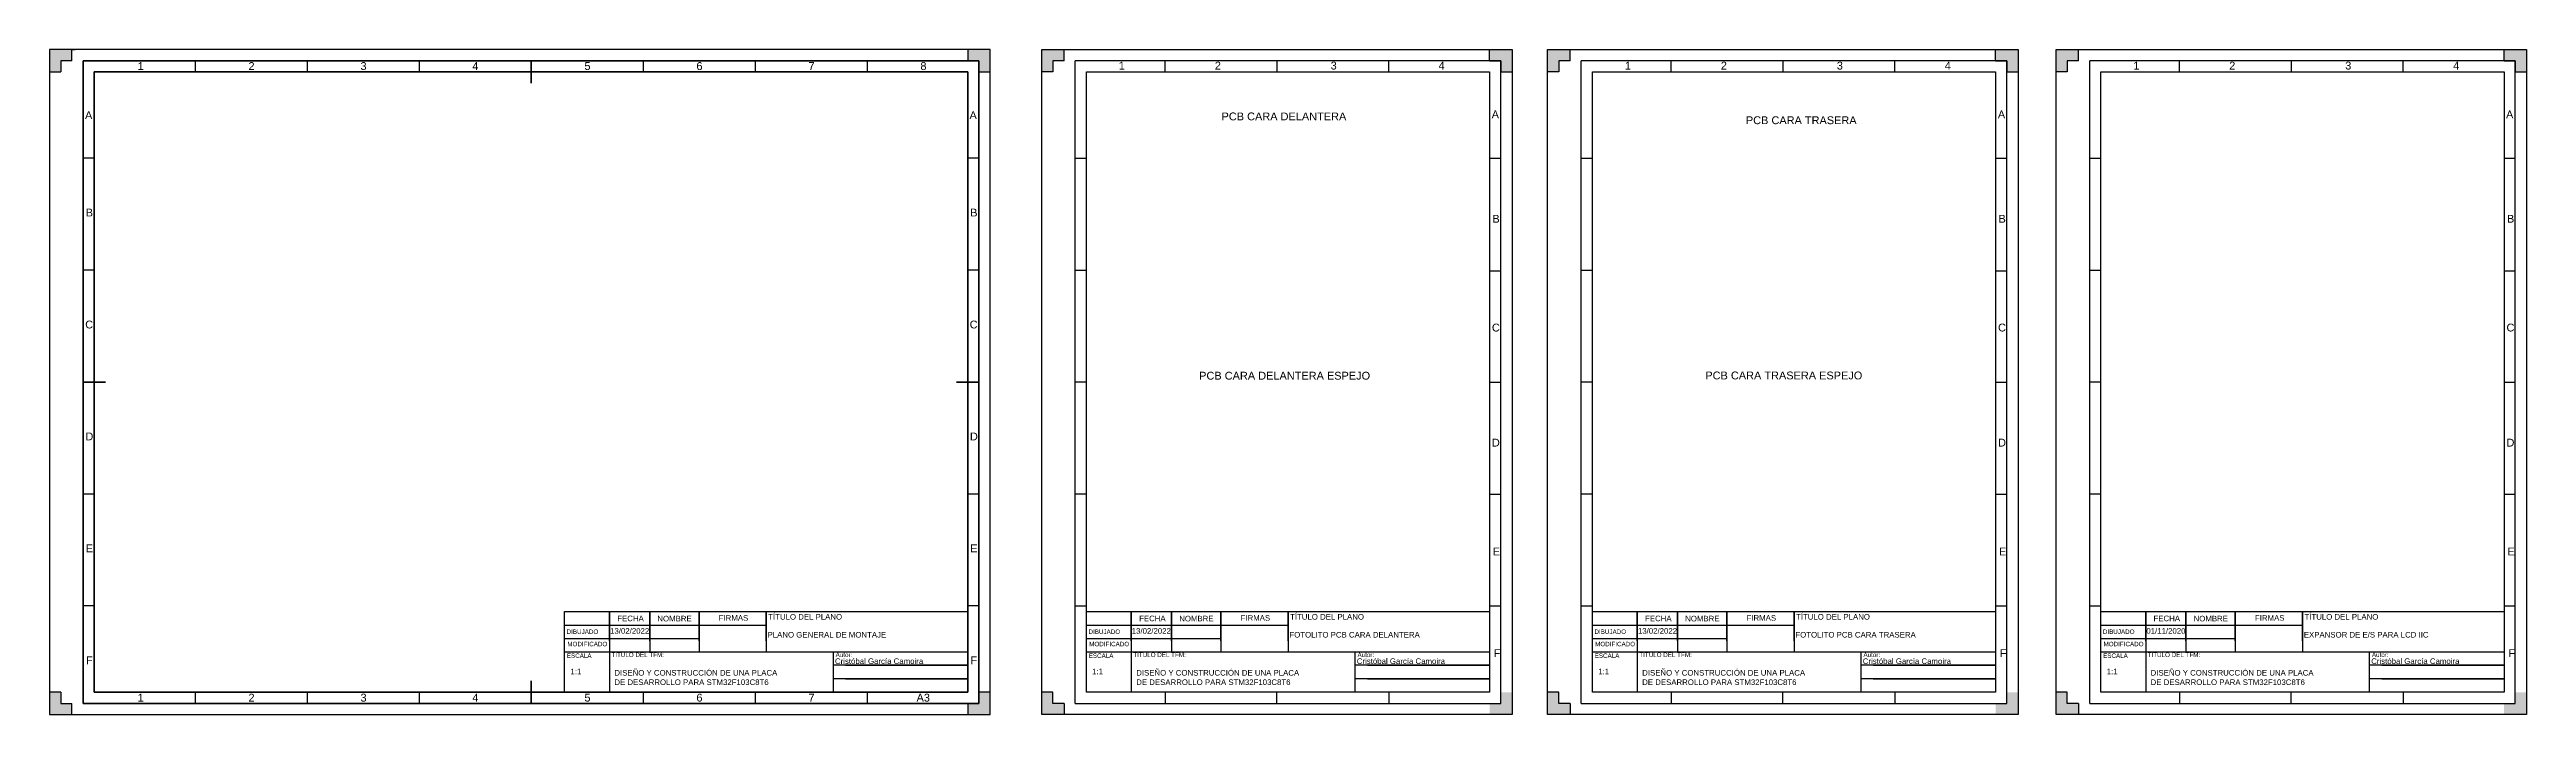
# Model space of a CAD drawing. Header units: millimetres. Extents: x 2696 to 3802, y 1319 to 1616.
import ezdxf
from ezdxf.enums import TextEntityAlignment as Align

# ---------------------------------------------------------------- set-up
doc = ezdxf.new("R2010")
doc.units = ezdxf.units.MM
doc.styles.get("Standard").update_dxf_attribs({"font": 'arial.ttf'})

# ---------------------------------------------------------------- blocks, each defined once
blk = doc.blocks.new('CAJETIN_UNIOVI')
for p, q in [((0, 0), (0, 36)), ((0, 36), (180, 36)), ((20, 22.9), (20, 36)), ((20, 36), (20, 0)), ((38, 22.9), (38, 36)), ((38, 36), (38, 18)), ((60, 22.9), (60, 36)), ((60, 36), (60, 18)), ((90, 22.9), (90, 36)), ((90, 36), (90, 18)), ((180, 36), (180, 0)), ((0, 30), (90, 30)), ((0, 24), (60, 24)), ((0, 18), (180, 18)), ((120, 0), (120, 18)), ((180, 12), (120, 12)), ((125.4, 12), (180, 12)), ((180, 0), (0, 0)), ((180, 6), (120, 6)), ((125.4, 6), (180, 6))]:
    blk.add_line(p, q)
at = {"attachment_point": 1}
for s, width, insert, char_height in [('FECHA', 11.618, (23.5, 34.2), 2.5), ('NOMBRE', 2.5, (41.4, 34.1), 2.5), ('FIRMAS', 16.948, (68.8, 34.4), 2.5), ('TÍTULO DEL PLANO', 43.306, (90.9, 34.9), 2.5), ('DIBUJADO', 18.316, (0.9, 28), 2), ('MODIFICADO', 18.316, (1.2, 22.5), 2), ('ESCALA', 13.909, (1, 17.3), 2), ('TÍTULO DEL TFM:', 23.48, (20.9, 17.7), 2), ('Autor:', 2.5, (121, 17.7), 2)]:
    blk.add_mtext_dynamic_manual_height_columns(s, width=width, gutter_width=12.5, heights=[0], dxfattribs=dict(at, insert=insert, char_height=char_height))
for tag, p in [('FECHA', (20.2, 26)), ('NOMBRE', (120.7, 12.5)), ('ESCALA', (2.6, 8))]:
    blk.add_attdef(tag, p, '', height=2.5)
for tag, p in [('TITULO_PLANO', (90.9, 26.9)), ('TITULO_TFM', (22.5, 10.5))]:
    blk.add_attdef(tag, text='', height=2.5).set_placement(p, align=Align.TOP_LEFT)

msp = doc.modelspace()

# ---------------------------------------------------------------- hatches: boundary and pattern name
h = msp.add_hatch(color=256)
h.dxf.hatch_style = 1
h.paths.add_polyline_path([(2701.3, 1328.9), (2696.3, 1328.9), (2696.3, 1318.9), (2706.3, 1318.9), (2706.3, 1323.9), (2701.3, 1323.9)])
h.paths.add_polyline_path([(3116.3, 1328.9), (3111.3, 1328.9), (3111.3, 1323.9), (3106.3, 1323.9), (3106.3, 1318.9), (3116.3, 1318.9)])
h.paths.add_polyline_path([(2706.3, 1615.9), (2696.3, 1615.9), (2696.3, 1605.9), (2701.3, 1605.9), (2701.3, 1610.9), (2706.3, 1610.9)])
h.paths.add_polyline_path([(3116.3, 1615.9), (3106.3, 1615.9), (3106.3, 1610.9), (3111.3, 1610.9), (3111.3, 1605.9), (3116.3, 1605.9)])
h = msp.add_hatch(color=256)
h.dxf.hatch_style = 1
h.paths.add_polyline_path([(3139.3, 1615.9), (3139.3, 1605.9), (3144.3, 1605.9), (3144.3, 1610.9), (3149.3, 1610.9), (3149.3, 1615.9)])
h.paths.add_polyline_path([(3349.3, 1615.9), (3339.3, 1615.9), (3339.3, 1610.9), (3344.3, 1610.9), (3344.3, 1605.9), (3349.3, 1605.9)])
h = msp.add_hatch(color=256)
h.dxf.hatch_style = 1
h.paths.add_polyline_path([(3365.2, 1615.9), (3365.2, 1605.9), (3370.2, 1605.9), (3370.2, 1610.9), (3375.2, 1610.9), (3375.2, 1615.9)])
h.paths.add_polyline_path([(3575.2, 1615.9), (3565.2, 1615.9), (3565.2, 1610.9), (3570.2, 1610.9), (3570.2, 1605.9), (3575.2, 1605.9)])
h = msp.add_hatch(color=256)
h.dxf.hatch_style = 1
h.paths.add_polyline_path([(3592.2, 1615.9), (3592.2, 1605.9), (3597.2, 1605.9), (3597.2, 1610.9), (3602.2, 1610.9), (3602.2, 1615.9)])
h.paths.add_polyline_path([(3802.2, 1615.9), (3792.2, 1615.9), (3792.2, 1610.9), (3797.2, 1610.9), (3797.2, 1605.9), (3802.2, 1605.9)])
h = msp.add_hatch(color=256)
h.dxf.hatch_style = 1
h.paths.add_polyline_path([(3149.3, 1318.9), (3139.3, 1318.9), (3139.3, 1328.9), (3144.3, 1328.9), (3144.3, 1323.9), (3149.3, 1323.9)])
h.paths.add_polyline_path([(3349.3, 1318.9), (3339.3, 1318.9), (3339.3, 1323.9), (3344.3, 1323.9), (3344.3, 1328.9), (3349.3, 1328.9)])
h = msp.add_hatch(color=256)
h.dxf.hatch_style = 1
h.paths.add_polyline_path([(3375.2, 1318.9), (3365.2, 1318.9), (3365.2, 1328.9), (3370.2, 1328.9), (3370.2, 1323.9), (3375.2, 1323.9)])
h.paths.add_polyline_path([(3575.2, 1318.9), (3565.2, 1318.9), (3565.2, 1323.9), (3570.2, 1323.9), (3570.2, 1328.9), (3575.2, 1328.9)])
h = msp.add_hatch(color=256)
h.dxf.hatch_style = 1
h.paths.add_polyline_path([(3602.2, 1318.9), (3592.2, 1318.9), (3592.2, 1328.9), (3597.2, 1328.9), (3597.2, 1323.9), (3602.2, 1323.9)])
h.paths.add_polyline_path([(3802.2, 1318.9), (3792.2, 1318.9), (3792.2, 1323.9), (3797.2, 1323.9), (3797.2, 1328.9), (3802.2, 1328.9)])

# ---------------------------------------------------------------- linework, layer by layer
for p, q in [((2696.3, 1615.9), (2696.3, 1318.9)), ((3116.3, 1615.9), (2696.3, 1615.9)), ((3116.3, 1318.9), (3116.3, 1615.9)), ((3116.3, 1615.9), (3116.3, 1615.9)), ((3139.3, 1615.9), (3349.3, 1615.9)), ((3139.3, 1318.9), (3139.3, 1615.9)), ((3149.3, 1610.9), (3149.3, 1615.9)), ((3339.3, 1610.9), (3339.3, 1615.9)), ((3349.3, 1615.9), (3349.3, 1318.9)), ((3365.2, 1615.9), (3575.2, 1615.9)), ((3365.2, 1318.9), (3365.2, 1615.9)), ((3375.2, 1610.9), (3375.2, 1615.9)), ((3565.2, 1610.9), (3565.2, 1615.9)), ((3575.2, 1615.9), (3575.2, 1318.9)), ((3592.2, 1615.9), (3802.2, 1615.9)), ((3592.2, 1318.9), (3592.2, 1615.9)), ((3602.2, 1610.9), (3602.2, 1615.9)), ((3792.2, 1610.9), (3792.2, 1615.9)), ((3802.2, 1615.9), (3802.2, 1318.9)), ((2761.3, 1610.9), (2761.3, 1605.9)), ((2811.3, 1610.9), (2811.3, 1605.9)), ((2861.3, 1610.9), (2861.3, 1605.9)), ((2961.3, 1610.9), (2961.3, 1605.9)), ((3011.3, 1610.9), (3011.3, 1605.9)), ((3061.3, 1610.9), (3061.3, 1605.9)), ((3144.3, 1605.9), (3139.3, 1605.9)), ((3149.3, 1610.9), (3144.3, 1610.9)), ((3144.3, 1610.9), (3144.3, 1605.9)), ((3344.3, 1610.9), (3154.3, 1610.9)), ((3154.3, 1323.9), (3154.3, 1610.9)), ((3159.3, 1364.9), (3159.3, 1605.9)), ((3159.3, 1605.9), (3339.3, 1605.9)), ((3194.4, 1605.9), (3194.4, 1610.9)), ((3244.3, 1610.9), (3244.3, 1605.9)), ((3294.3, 1605.9), (3294.3, 1610.9)), ((3339.3, 1610.9), (3344.3, 1610.9)), ((3339.3, 1605.9), (3339.3, 1364.9)), ((3344.3, 1323.9), (3344.3, 1610.9)), ((3344.3, 1610.9), (3344.3, 1605.9)), ((3344.3, 1605.9), (3349.3, 1605.9)), ((3370.2, 1605.9), (3365.2, 1605.9)), ((3375.2, 1610.9), (3370.2, 1610.9)), ((3370.2, 1610.9), (3370.2, 1605.9)), ((3570.2, 1610.9), (3380.2, 1610.9)), ((3380.2, 1323.9), (3380.2, 1610.9)), ((3385.2, 1364.9), (3385.2, 1605.9)), ((3385.2, 1605.9), (3565.2, 1605.9)), ((3420.3, 1605.9), (3420.3, 1610.9)), ((3470.2, 1610.9), (3470.2, 1605.9)), ((3520.2, 1605.9), (3520.2, 1610.9)), ((3565.2, 1610.9), (3570.2, 1610.9)), ((3565.2, 1605.9), (3565.2, 1364.9)), ((3570.2, 1323.9), (3570.2, 1610.9)), ((3570.2, 1610.9), (3570.2, 1605.9)), ((3570.2, 1605.9), (3575.2, 1605.9)), ((3597.2, 1605.9), (3592.2, 1605.9)), ((3602.2, 1610.9), (3597.2, 1610.9)), ((3597.2, 1610.9), (3597.2, 1605.9)), ((3797.2, 1610.9), (3607.2, 1610.9)), ((3607.2, 1323.9), (3607.2, 1610.9)), ((3612.2, 1364.9), (3612.2, 1605.9)), ((3612.2, 1605.9), (3792.2, 1605.9)), ((3647.3, 1605.9), (3647.3, 1610.9)), ((3697.2, 1610.9), (3697.2, 1605.9)), ((3747.2, 1605.9), (3747.2, 1610.9)), ((3792.2, 1610.9), (3797.2, 1610.9)), ((3792.2, 1605.9), (3792.2, 1364.9)), ((3797.2, 1323.9), (3797.2, 1610.9)), ((3797.2, 1610.9), (3797.2, 1605.9)), ((3797.2, 1605.9), (3802.2, 1605.9)), ((2716.3, 1567.4), (2711.3, 1567.4)), ((3111.3, 1567.4), (3106.3, 1567.4)), ((3154.3, 1567.4), (3159.3, 1567.4)), ((3339.3, 1567.4), (3344.3, 1567.4)), ((3380.2, 1567.4), (3385.2, 1567.4)), ((3565.2, 1567.4), (3570.2, 1567.4)), ((3607.2, 1567.4), (3612.2, 1567.4)), ((3792.2, 1567.4), (3797.2, 1567.4)), ((2716.3, 1517.4), (2711.3, 1517.4)), ((3111.3, 1517.4), (3106.3, 1517.4)), ((3154.3, 1517.4), (3159.3, 1517.4)), ((3339.3, 1517.1), (3344.3, 1517.1)), ((3380.2, 1517.4), (3385.2, 1517.4)), ((3565.2, 1517.1), (3570.2, 1517.1)), ((3607.2, 1517.4), (3612.2, 1517.4)), ((3792.2, 1517.1), (3797.2, 1517.1)), ((2716.3, 1467.4), (2716.3, 1467.4)), ((3159.3, 1467.4), (3154.3, 1467.4)), ((3339.3, 1467.4), (3344.3, 1467.4)), ((3385.2, 1467.4), (3380.2, 1467.4)), ((3565.2, 1467.4), (3570.2, 1467.4)), ((3612.2, 1467.4), (3607.2, 1467.4)), ((3792.2, 1467.4), (3797.2, 1467.4)), ((2716.3, 1417.4), (2711.3, 1417.4)), ((3111.3, 1417.4), (3106.3, 1417.4)), ((3159.3, 1417.4), (3154.3, 1417.4)), ((3339.3, 1417.4), (3344.3, 1417.4)), ((3385.2, 1417.4), (3380.2, 1417.4)), ((3565.2, 1417.4), (3570.2, 1417.4)), ((3612.2, 1417.4), (3607.2, 1417.4)), ((3792.2, 1417.4), (3797.2, 1417.4)), ((2716.3, 1367.4), (2711.3, 1367.4)), ((3111.3, 1367.4), (3106.3, 1367.4)), ((3154.3, 1367.4), (3159.3, 1367.4)), ((3339.3, 1367.4), (3344.3, 1367.4)), ((3380.2, 1367.4), (3385.2, 1367.4)), ((3565.2, 1367.4), (3570.2, 1367.4)), ((3607.2, 1367.4), (3612.2, 1367.4)), ((3792.2, 1367.4), (3797.2, 1367.4)), ((2761.3, 1328.9), (2761.3, 1323.9)), ((2811.3, 1328.9), (2811.3, 1323.9)), ((2861.3, 1328.9), (2861.3, 1323.9)), ((2931, 1328.9), (2931, 1328.9)), ((2961.3, 1328.9), (2961.3, 1323.9)), ((3011.3, 1328.9), (3011.3, 1323.9)), ((3061.3, 1328.9), (3061.3, 1323.9)), ((3144.3, 1328.9), (3139.3, 1328.9)), ((3144.3, 1323.9), (3144.3, 1328.9)), ((3194.4, 1328.9), (3194.4, 1323.9)), ((3244.3, 1323.9), (3244.3, 1328.9)), ((3294.3, 1328.9), (3294.3, 1323.9)), ((3370.2, 1328.9), (3365.2, 1328.9)), ((3370.2, 1323.9), (3370.2, 1328.9)), ((3420.3, 1328.9), (3420.3, 1323.9)), ((3470.2, 1323.9), (3470.2, 1328.9)), ((3520.2, 1328.9), (3520.2, 1323.9)), ((3597.2, 1328.9), (3592.2, 1328.9)), ((3597.2, 1323.9), (3597.2, 1328.9)), ((3647.3, 1328.9), (3647.3, 1323.9)), ((3697.2, 1323.9), (3697.2, 1328.9)), ((3747.2, 1328.9), (3747.2, 1323.9)), ((2696.3, 1318.9), (2696.3, 1318.9)), ((2696.3, 1318.9), (3116.3, 1318.9)), ((3116.3, 1318.9), (3116.3, 1318.9)), ((3116.3, 1318.9), (3116.3, 1318.9)), ((3116.3, 1318.9), (3116.3, 1318.9)), ((3116.3, 1318.9), (3116.3, 1318.9)), ((3349.3, 1318.9), (3139.3, 1318.9)), ((3149.3, 1323.9), (3144.3, 1323.9)), ((3149.3, 1323.9), (3149.3, 1318.9)), ((3154.3, 1323.9), (3344.3, 1323.9)), ((3575.2, 1318.9), (3365.2, 1318.9)), ((3375.2, 1323.9), (3370.2, 1323.9)), ((3375.2, 1323.9), (3375.2, 1318.9)), ((3380.2, 1323.9), (3570.2, 1323.9)), ((3802.2, 1318.9), (3592.2, 1318.9)), ((3602.2, 1323.9), (3597.2, 1323.9)), ((3602.2, 1323.9), (3602.2, 1318.9)), ((3607.2, 1323.9), (3797.2, 1323.9))]:
    msp.add_line(p, q)
at = {"linetype": 'Continuous'}
for p, q in [((2706.3, 1615.9), (2707.8, 1615.9)), ((2706.3, 1610.9), (2706.3, 1615.9)), ((3106.3, 1615.9), (3106.3, 1610.9)), ((2696.3, 1605.9), (2701.3, 1605.9)), ((2696.3, 1605.9), (2696.3, 1603)), ((2706.3, 1610.9), (2701.3, 1610.9)), ((2701.3, 1610.9), (2701.3, 1605.9)), ((3111.3, 1610.9), (3106.3, 1610.9)), ((3111.3, 1605.9), (3111.3, 1610.9)), ((3111.3, 1605.9), (3116.3, 1605.9)), ((2701.3, 1328.9), (2696.3, 1328.9)), ((2701.3, 1328.9), (2701.3, 1323.9)), ((3116.3, 1328.9), (3111.3, 1328.9)), ((3111.3, 1323.9), (3111.3, 1328.9)), ((2701.3, 1323.9), (2706.3, 1323.9)), ((2706.3, 1318.9), (2706.3, 1323.9)), ((3106.3, 1323.9), (3111.3, 1323.9)), ((3106.3, 1323.9), (3106.3, 1318.9))]:
    msp.add_line(p, q, dxfattribs=at)
at = {"lineweight": 35}
for p, q in [((2711.3, 1323.9), (2711.3, 1610.9)), ((2711.3, 1610.9), (3111.3, 1610.9)), ((3111.3, 1610.9), (3111.3, 1323.9)), ((3111.3, 1323.9), (2711.3, 1323.9))]:
    msp.add_line(p, q, dxfattribs=at)
at = {"lineweight": 70}
for p, q in [((2716.3, 1605.9), (2716.3, 1328.9)), ((3106.3, 1605.9), (2716.3, 1605.9)), ((2911.3, 1610.9), (2911.3, 1600.9)), ((3106.3, 1328.9), (3106.3, 1605.9)), ((2721.3, 1467.4), (2711.3, 1467.4)), ((3111.3, 1467.4), (3101.3, 1467.4)), ((2716.3, 1328.9), (3106.3, 1328.9)), ((2911.3, 1333.9), (2911.3, 1323.9))]:
    msp.add_line(p, q, dxfattribs=at)

# ---------------------------------------------------------------- block references
ref = msp.add_blockref('CAJETIN_UNIOVI', (2926.3, 1328.9))
ref.add_attrib('FECHA', '13/02/2022', (2946.6, 1355), dxfattribs={"height": 2.5})
ref.add_attrib('NOMBRE', 'Cristóbal García Camoira', (3047, 1341.5), dxfattribs={"height": 2.5})
ref.add_attrib('ESCALA', '1:1', (2928.9, 1336.9), dxfattribs={"height": 2.5})
ref.add_attrib('TITULO_PLANO_001', 'PLANO GENERAL DE MONTAJE', (3016.9, 1353.3), dxfattribs={"height": 2.5})
ref.add_attrib('TITULO_TFM_001', 'DISEÑO Y CONSTRUCCIÓN DE UNA PLACA', (2948.5, 1336.3), dxfattribs={"height": 2.5})
ref.add_attrib('TITULO_TFM_002', 'DE DESARROLLO PARA STM32F103C8T6', (2948.5, 1332.1), dxfattribs={"height": 2.5})
ref = msp.add_blockref('CAJETIN_UNIOVI', (3159.3, 1328.9))
ref.add_attrib('FECHA', '13/02/2022', (3179.5, 1355), dxfattribs={"height": 2.5})
ref.add_attrib('NOMBRE', 'Cristóbal García Camoira', (3280, 1341.5), dxfattribs={"height": 2.5})
ref.add_attrib('ESCALA', '1:1', (3161.8, 1336.9), dxfattribs={"height": 2.5})
ref.add_attrib('TITULO_PLANO_001', 'FOTOLITO PCB CARA DELANTERA', (3249.9, 1353.3), dxfattribs={"height": 2.5})
ref.add_attrib('TITULO_TFM_001', 'DISEÑO Y CONSTRUCCIÓN DE UNA PLACA', (3181.5, 1336.3), dxfattribs={"height": 2.5})
ref.add_attrib('TITULO_TFM_002', 'DE DESARROLLO PARA STM32F103C8T6', (3181.5, 1332.1), dxfattribs={"height": 2.5})
ref = msp.add_blockref('CAJETIN_UNIOVI', (3385.2, 1328.9))
ref.add_attrib('FECHA', '13/02/2022', (3405.5, 1355), dxfattribs={"height": 2.5})
ref.add_attrib('NOMBRE', 'Cristóbal García Camoira', (3505.9, 1341.5), dxfattribs={"height": 2.5})
ref.add_attrib('ESCALA', '1:1', (3387.8, 1336.9), dxfattribs={"height": 2.5})
ref.add_attrib('TITULO_PLANO_001', 'FOTOLITO PCB CARA TRASERA', (3475.8, 1353.3), dxfattribs={"height": 2.5})
ref.add_attrib('TITULO_TFM_001', 'DISEÑO Y CONSTRUCCIÓN DE UNA PLACA', (3407.4, 1336.3), dxfattribs={"height": 2.5})
ref.add_attrib('TITULO_TFM_002', 'DE DESARROLLO PARA STM32F103C8T6', (3407.4, 1332.1), dxfattribs={"height": 2.5})
ref = msp.add_blockref('CAJETIN_UNIOVI', (3612.2, 1328.9))
ref.add_attrib('FECHA', '01/11/2020', (3632.5, 1355), dxfattribs={"height": 2.5})
ref.add_attrib('NOMBRE', 'Cristóbal García Camoira', (3732.9, 1341.5), dxfattribs={"height": 2.5})
ref.add_attrib('ESCALA', '1:1', (3614.8, 1336.9), dxfattribs={"height": 2.5})
ref.add_attrib('TITULO_PLANO_001', 'EXPANSOR DE E/S PARA LCD IIC', (3702.8, 1353.3), dxfattribs={"height": 2.5})
ref.add_attrib('TITULO_TFM_001', 'DISEÑO Y CONSTRUCCIÓN DE UNA PLACA', (3634.4, 1336.3), dxfattribs={"height": 2.5})
ref.add_attrib('TITULO_TFM_002', 'DE DESARROLLO PARA STM32F103C8T6', (3634.4, 1332.1), dxfattribs={"height": 2.5})

# ---------------------------------------------------------------- texts
for s, p in [('1', (3173.7, 1607)), ('2', (3216.6, 1607)), ('3', (3268.3, 1607)), ('4', (3316.5, 1607)), ('1', (3399.7, 1607)), ('2', (3442.5, 1607)), ('3', (3494.3, 1607)), ('4', (3542.5, 1607)), ('1', (3626.7, 1607)), ('2', (3669.5, 1607)), ('3', (3721.3, 1607)), ('4', (3769.5, 1607))]:
    msp.add_text(s, height=3.5).set_placement(p)
at = {"linetype": 'Continuous', "attachment_point": 1}
for s, width, insert, char_height in [('\\pi24.355;1', 50, (2711.3, 1610.3), 3.5), ('\\pi23.841;2', 50, (2761.3, 1610.3), 3.5), ('\\pi23.854;3', 50, (2811.3, 1610.3), 3.5), ('\\pi23.79;4', 50, (2861.3, 1610.3), 3.5), ('\\pi23.84;5', 50, (2911.3, 1610.3), 3.5), ('\\pi23.844;6', 50, (2961.3, 1610.3), 3.5), ('\\pi23.867;7', 50, (3011.3, 1610.3), 3.5), ('\\pi23.847;8', 50, (3061.3, 1610.3), 3.5), ('\\pi2.5;\\P\\P\\P\\P\\P\\pi0.86579;{\\H1.4x;A}', 5, (2711.3, 1609.2), 2.5), ('\\pi2.5;\\P\\P\\P\\P\\P\\pi0.86579;{\\H1.4x;A}', 5, (3106.2, 1609.2), 2.5), ('\\P\\P\\P\\P\\P\\pi1.1785;{\\H1.4x;B}', 5, (2711.3, 1565.7), 2.5), ('\\P\\P\\P\\P\\P\\pi1.1785;{\\H1.4x;B}', 5, (3106.2, 1565.7), 2.5), ('\\P\\P\\P\\P\\P\\pi0.95293;{\\H1.4x;C}', 5, (2711.3, 1515.7), 2.5), ('\\P\\P\\P\\P\\P\\pi0.95293;{\\H1.4x;C}', 5, (3106.2, 1515.7), 2.5), ('\\P\\P\\P\\P\\P\\pi1.0532;{\\H1.4x;D}', 5, (2711.3, 1465.7), 2.5), ('\\P\\P\\P\\P\\P\\pi1.0532;{\\H1.4x;D}', 5, (3106.2, 1465.7), 2.5), ('\\P\\P\\P\\P\\P\\pi1.1941;{\\H1.4x;E}', 5, (2711.3, 1415.7), 2.5), ('\\P\\P\\P\\P\\P\\pi1.1941;{\\H1.4x;E}', 5, (3106.2, 1415.7), 2.5), ('\\P\\P\\P\\P\\P\\pi1.3188;{\\H1.4x;F}', 4.999, (2711.3, 1365.7), 2.5), ('\\P\\P\\P\\P\\P\\pi1.3188;{\\H1.4x;F}', 4.999, (3106.2, 1365.7), 2.5), ('\\pi23.841;2', 50, (2761.3, 1328.2), 3.5), ('\\pi23.854;3', 50, (2811.3, 1328.2), 3.5), ('\\pi23.79;4', 50, (2861.3, 1328.2), 3.5), ('\\pi23.84;5', 50, (2911.3, 1328.2), 3.5), ('\\pi23.844;6', 50, (2961.3, 1328.2), 3.5), ('\\pi23.867;7', 50, (3011.3, 1328.2), 3.5), ('\\pi22.121;A3', 50, (3061.3, 1328.2), 3.5)]:
    msp.add_mtext_dynamic_manual_height_columns(s, width=width, gutter_width=12.5, heights=[0], dxfattribs=dict(at, insert=insert, char_height=char_height))
at = {"color": 0, "char_height": 3.5, "attachment_point": 1}
for s, width, heights, insert in [('PCB CARA DELANTERA', 68.216, [0], (3219.6, 1587.8)), ('PCB CARA TRASERA', 68.216, [0], (3453.7, 1586.1)), ('PCB CARA DELANTERA ESPEJO', 92.188, [10.3], (3209.6, 1472)), ('PCB CARA TRASERA ESPEJO', 92.188, [10.3], (3435.6, 1472.1))]:
    msp.add_mtext_dynamic_manual_height_columns(s, width=width, gutter_width=12.5, heights=heights, dxfattribs=dict(at, insert=insert))
at = {"char_height": 3.5}
for s, insert, attachment_point in [('A', (3340.2, 1588.7), 1), ('A', (3566.2, 1588.7), 1), ('A', (3793.1, 1588.7), 1), ('B', (3340.5, 1538.6), 7), ('B', (3566.5, 1538.6), 7), ('B', (3793.5, 1538.6), 7), ('C', (3340.3, 1493.5), 1), ('C', (3566.3, 1493.5), 1), ('C', (3793.3, 1493.5), 1), ('D', (3340.3, 1438.6), 7), ('D', (3566.3, 1438.6), 7), ('D', (3793.3, 1438.6), 7), ('E', (3340.7, 1393.5), 1), ('E', (3566.7, 1393.5), 1), ('E', (3793.7, 1393.5), 1), ('F', (3341.1, 1344.6), 7), ('F', (3567.1, 1344.6), 7), ('F', (3794.1, 1344.6), 7)]:
    msp.add_mtext_dynamic_manual_height_columns(s, width=3.5, gutter_width=12.5, heights=[0], dxfattribs=dict(at, insert=insert, attachment_point=attachment_point))
at = {"lineweight": 35, "insert": (2711.3, 1328.2), "char_height": 3.5, "attachment_point": 1}
msp.add_mtext_dynamic_manual_height_columns('\\pi24.355;1', width=50, gutter_width=12.5, heights=[0], dxfattribs=at)

doc.saveas('drawing.dxf')
